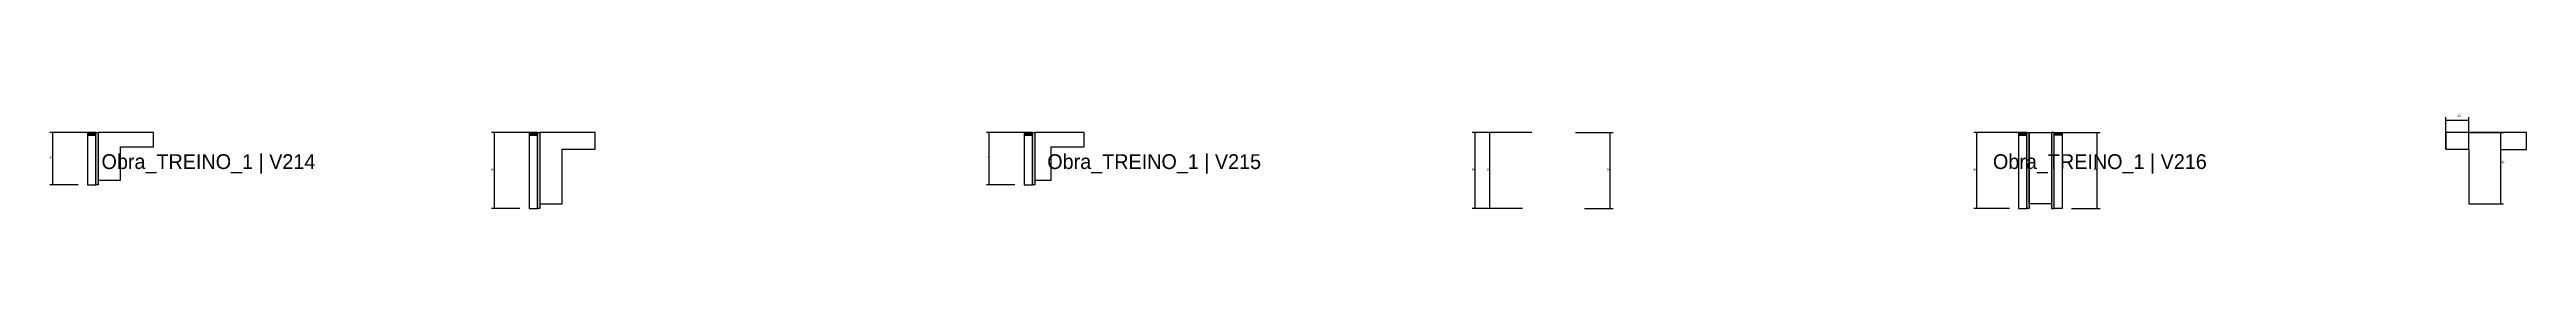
# Model space of a CAD drawing. Header units: metres. Extents: x -2848 to 22762, y -49062 to 1016.
# Drawn here: x 14312 to 18503, y -12277 to -12118 of the extents above; entities that cross this region are included whole.
import ezdxf

# ---------------------------------------------------------------- set-up
doc = ezdxf.new("R2010")
doc.units = ezdxf.units.M
for name, color, linetype in [('CONCRETO', 251, 'Continuous'), ('COTA', 4, 'Continuous'), ('Cota Seção (2x)', 4, 'Continuous'), ('Hachura', 253, 'Continuous'), ('LABEL_ID', 3, 'Continuous'), ('Madeira', 126, 'Continuous'), ('Painéis', 200, 'Continuous')]:
    doc.layers.add(name, color=color, linetype=linetype)

msp = doc.modelspace()

# ---------------------------------------------------------------- hatches: boundary and pattern name
at = {"layer": 'Hachura'}
h = msp.add_hatch(dxfattribs=at)
h.set_pattern_fill('ANSI31', scale=0.5)
h.paths.add_polyline_path([(14390.3, -12153), (14390.3, -12148.6), (14390.3, -12148.6), (14376.3, -12148.6), (14376.3, -12148.6), (14376.3, -12153), (14376.3, -12153), (14390.3, -12153)])
h = msp.add_hatch(color=8, dxfattribs=at)
h.dxf.hatch_style = 1
h.paths.add_polyline_path([(14390.3, -12148.6), (14394.3, -12148.6), (14394.3, -12148.6), (14394.3, -12236.6), (14394.3, -12236.6), (14390.3, -12236.6), (14390.3, -12236.6), (14390.3, -12148.6)])
h = msp.add_hatch(dxfattribs=at)
h.set_pattern_fill('ANSI31', scale=0.5)
h.paths.add_polyline_path([(15137.5, -12153), (15137.5, -12148.6), (15137.5, -12148.6), (15123.5, -12148.6), (15123.5, -12148.6), (15123.5, -12153), (15123.5, -12153), (15137.5, -12153)])
h = msp.add_hatch(color=8, dxfattribs=at)
h.dxf.hatch_style = 1
h.paths.add_polyline_path([(15137.5, -12148.6), (15141.5, -12148.6), (15141.5, -12148.6), (15141.5, -12276.6), (15141.5, -12276.6), (15137.5, -12276.6), (15137.5, -12276.6), (15137.5, -12148.6)])
h = msp.add_hatch(dxfattribs=at)
h.set_pattern_fill('ANSI31', scale=0.5)
h.paths.add_polyline_path([(15974.8, -12153), (15974.8, -12148.6), (15974.8, -12148.6), (15960.8, -12148.6), (15960.8, -12148.6), (15960.8, -12153), (15960.8, -12153), (15974.8, -12153)])
h = msp.add_hatch(color=8, dxfattribs=at)
h.dxf.hatch_style = 1
h.paths.add_polyline_path([(15974.8, -12148.6), (15978.8, -12148.6), (15978.8, -12148.6), (15978.8, -12236.6), (15978.8, -12236.6), (15974.8, -12236.6), (15974.8, -12236.6), (15974.8, -12148.6)])
h = msp.add_hatch(dxfattribs=at)
h.set_pattern_fill('ANSI31', scale=0.5)
h.paths.add_polyline_path([(17657.3, -12153), (17657.3, -12148.6), (17657.3, -12148.6), (17643.3, -12148.6), (17643.3, -12148.6), (17643.3, -12153), (17643.3, -12153), (17657.3, -12153)])
h = msp.add_hatch(color=8, dxfattribs=at)
h.dxf.hatch_style = 1
h.paths.add_polyline_path([(17657.3, -12148.6), (17661.3, -12148.6), (17661.3, -12148.6), (17661.3, -12276.6), (17661.3, -12276.6), (17657.3, -12276.6), (17657.3, -12276.6), (17657.3, -12148.6)])
h = msp.add_hatch(color=8, dxfattribs=at)
h.dxf.hatch_style = 1
h.paths.add_polyline_path([(17703.3, -12148.6), (17699.3, -12148.6), (17699.3, -12148.6), (17699.3, -12276.6), (17699.3, -12276.6), (17703.3, -12276.6), (17703.3, -12276.6), (17703.3, -12148.6)])
h = msp.add_hatch(dxfattribs=at)
h.set_pattern_fill('ANSI31', scale=0.5)
h.paths.add_polyline_path([(17703.3, -12153), (17703.3, -12148.6), (17703.3, -12148.6), (17717.3, -12148.6), (17717.3, -12148.6), (17717.3, -12153), (17717.3, -12153), (17703.3, -12153)])

# ---------------------------------------------------------------- linework, layer by layer
at = {"layer": 'CONCRETO'}
for points in [[(14487.9, -12172.6), (14487.9, -12148.6), (14394.3, -12148.6), (14394.3, -12176.6), (14394.3, -12176.6), (14394.3, -12228.6), (14432.3, -12228.6), (14432.3, -12172.6)], [(15235.1, -12176.6), (15235.1, -12148.6), (15141.5, -12148.6), (15141.5, -12176.6), (15141.5, -12176.6), (15141.5, -12268.6), (15179.5, -12268.6), (15179.5, -12176.6)], [(16062.4, -12172.6), (16062.4, -12148.6), (15978.8, -12148.6), (15978.8, -12176.6), (15978.8, -12176.6), (15978.8, -12228.6), (16006.8, -12228.6), (16006.8, -12172.6)], [(17661.3, -12148.6), (17661.3, -12148.6), (17699.3, -12148.6), (17699.3, -12176.6), (17699.3, -12176.6), (17699.3, -12268.6), (17661.3, -12268.6), (17661.3, -12148.6)], [(18459, -12148.6), (18405, -12148.6), (18405, -12148.6), (18366, -12148.6), (18366, -12176.6), (18405, -12176.6), (18405, -12268.6), (18459, -12268.6), (18459, -12177), (18502.6, -12177), (18502.6, -12148.6)]]:
    msp.add_lwpolyline(points, close=True, dxfattribs=at)
at = {"layer": 'COTA'}
for p, q in [((14376.3, -12148.6), (14312.4, -12148.6)), ((14317.4, -12236.6), (14317.4, -12148.6)), ((15123.5, -12148.6), (15059.6, -12148.6)), ((15064.6, -12276.6), (15064.6, -12148.6)), ((15960.8, -12148.6), (15897, -12148.6)), ((15902, -12236.6), (15902, -12148.6)), ((16794.6, -12148.6), (16718.9, -12148.6)), ((16723.9, -12276.6), (16723.9, -12148.6)), ((16819.6, -12148.6), (16743.9, -12148.6)), ((16748.9, -12276.6), (16748.9, -12148.6)), ((16893.6, -12148.6), (16957.5, -12148.6)), ((16952.5, -12276.6), (16952.5, -12148.6)), ((17643.3, -12148.6), (17567.6, -12148.6)), ((17572.6, -12276.6), (17572.6, -12148.6)), ((17717.3, -12148.6), (17781.2, -12148.6)), ((17776.2, -12276.6), (17776.2, -12148.6)), ((18366, -12176.6), (18366, -12122.6)), ((18366, -12127.6), (18405, -12127.6)), ((18405, -12176.6), (18405, -12122.6)), ((14360.7, -12236.6), (14312.4, -12236.6)), ((15107.9, -12276.6), (15059.6, -12276.6)), ((15945.2, -12236.6), (15897, -12236.6)), ((16779, -12276.6), (16718.9, -12276.6)), ((16804, -12276.6), (16743.9, -12276.6)), ((16909.2, -12276.6), (16957.5, -12276.6)), ((17627.7, -12276.6), (17567.6, -12276.6)), ((17732.9, -12276.6), (17781.2, -12276.6))]:
    msp.add_line(p, q, dxfattribs=at)
at = {"layer": 'Cota Seção (2x)'}
for p, q in [((18405, -12148.6), (18464, -12148.6)), ((18459, -12268.6), (18459, -12148.6)), ((18405, -12268.6), (18464, -12268.6))]:
    msp.add_line(p, q, dxfattribs=at)
at = {"layer": 'Madeira'}
for points in [[(14390.3, -12153), (14390.3, -12148.6), (14376.3, -12148.6), (14376.3, -12153)], [(14390.3, -12148.6), (14376.3, -12148.6), (14376.3, -12236.6), (14390.3, -12236.6)], [(15137.5, -12153), (15137.5, -12148.6), (15123.5, -12148.6), (15123.5, -12153)], [(15137.5, -12148.6), (15123.5, -12148.6), (15123.5, -12276.6), (15137.5, -12276.6)], [(15974.8, -12153), (15974.8, -12148.6), (15960.8, -12148.6), (15960.8, -12153)], [(15974.8, -12148.6), (15960.8, -12148.6), (15960.8, -12236.6), (15974.8, -12236.6)], [(17657.3, -12153), (17657.3, -12148.6), (17643.3, -12148.6), (17643.3, -12153)], [(17657.3, -12148.6), (17643.3, -12148.6), (17643.3, -12276.6), (17657.3, -12276.6)], [(17703.3, -12153), (17703.3, -12148.6), (17717.3, -12148.6), (17717.3, -12153)], [(17703.3, -12148.6), (17717.3, -12148.6), (17717.3, -12276.6), (17703.3, -12276.6)]]:
    msp.add_lwpolyline(points, close=True, dxfattribs=at)
at = {"layer": 'Painéis'}
for points in [[(14390.3, -12148.6), (14394.3, -12148.6), (14394.3, -12236.6), (14390.3, -12236.6)], [(15137.5, -12148.6), (15141.5, -12148.6), (15141.5, -12276.6), (15137.5, -12276.6)], [(15974.8, -12148.6), (15978.8, -12148.6), (15978.8, -12236.6), (15974.8, -12236.6)], [(17657.3, -12148.6), (17661.3, -12148.6), (17661.3, -12276.6), (17657.3, -12276.6)], [(17703.3, -12148.6), (17699.3, -12148.6), (17699.3, -12276.6), (17703.3, -12276.6)]]:
    msp.add_lwpolyline(points, close=True, dxfattribs=at)

# ---------------------------------------------------------------- texts
at = {"layer": 'COTA'}
for s, p in [('20', (18385.5, -12122.1)), ('44', (14311.9, -12192.6)), ('44', (15896.5, -12192.6)), ('64', (15059.1, -12212.6)), ('64', (16718.4, -12212.6)), ('64', (16743.4, -12212.6)), ('64', (16947, -12212.6)), ('64', (17567.1, -12212.6)), ('64', (17770.7, -12212.6))]:
    msp.add_text(s, height=4, dxfattribs=at).set_placement(p)
at = {"layer": 'Cota Seção (2x)'}
msp.add_text('60', height=4, dxfattribs=at).set_placement((18459, -12200.6))
at = {"layer": 'LABEL_ID'}
for s, p in [('Obra_TREINO_1 | V214', (14400, -12210)), ('Obra_TREINO_1 | V215', (16000, -12210)), ('Obra_TREINO_1 | V216', (17600, -12210))]:
    msp.add_text(s, height=25, dxfattribs=at).set_placement(p)

doc.saveas('drawing.dxf')
